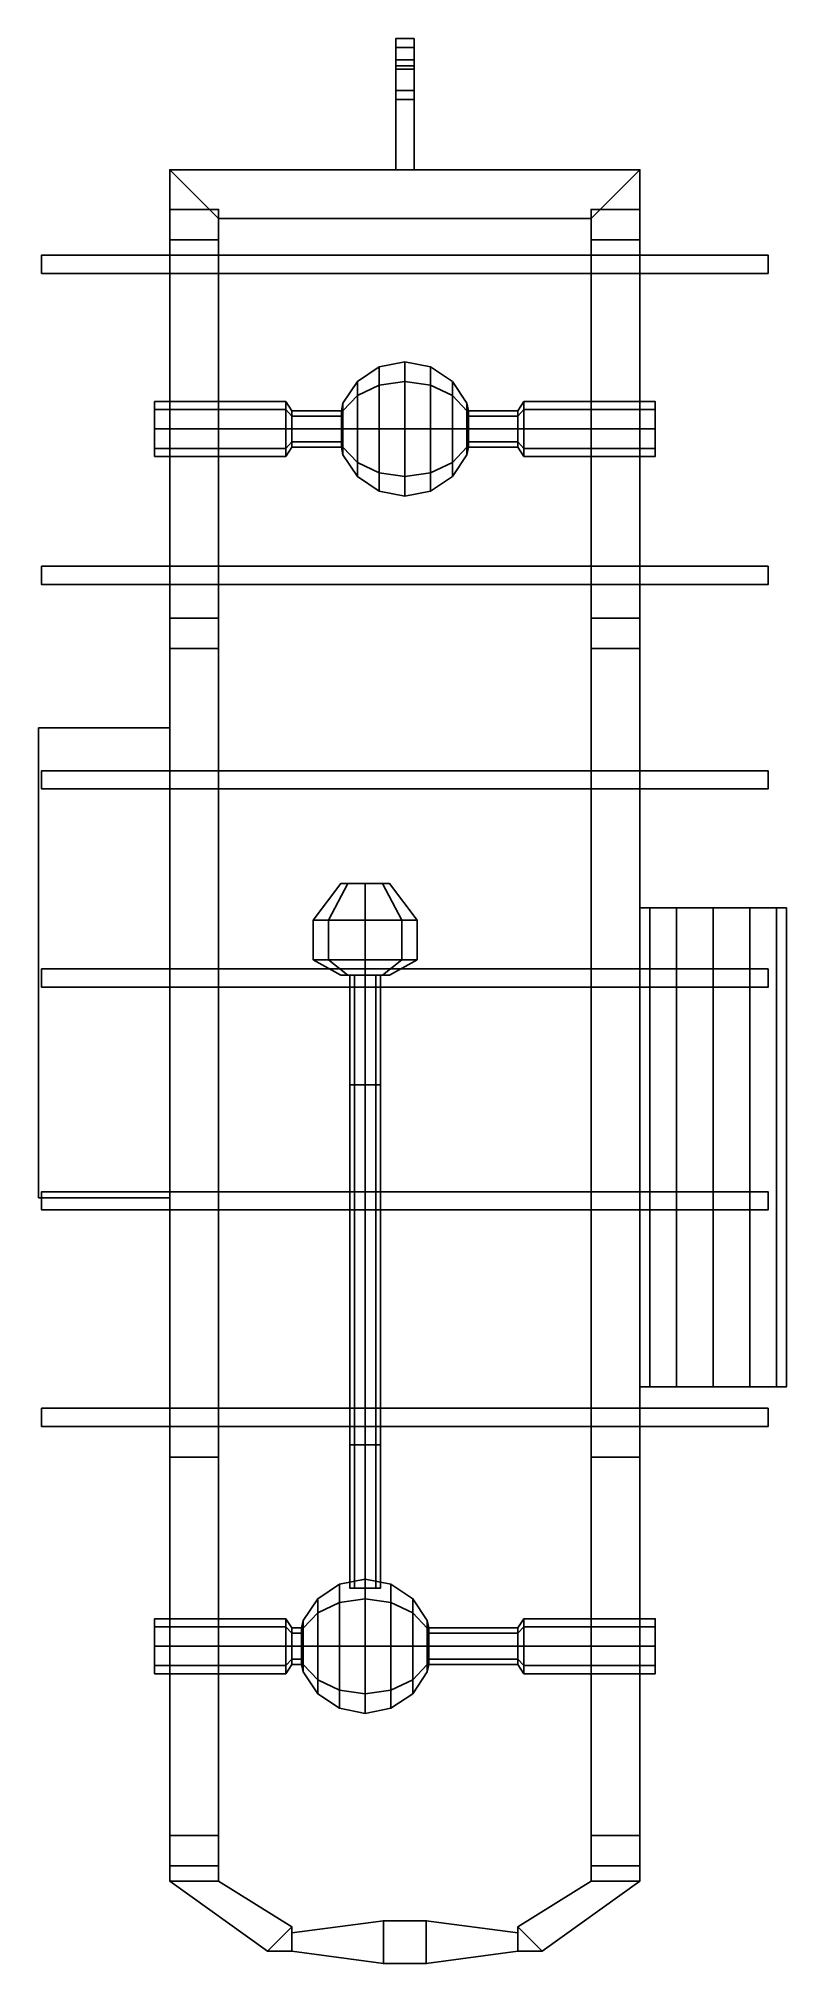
# Model space of a CAD drawing. Extents: x -1.2 to 1.25, y -3.04 to 3.27.
import ezdxf

# ---------------------------------------------------------------- set-up
doc = ezdxf.new("R2010")
doc.units = 0
doc.layers.add('FRAME', color=5, linetype='CONTINUOUS')

msp = doc.modelspace()

# ---------------------------------------------------------------- linework, layer by layer
at = {"layer": 'FRAME'}
for points in [[(-0.03, 3.24, 1.13), (-0.03, 3.27, 0.98), (-0.03, 3.24, 0.95), (-0.03, 3.2, 1.04)], [(-0.03, 3.24, 0.95), (-0.03, 3.27, 0.98), (0.03, 3.27, 0.98), (0.03, 3.24, 0.95)], [(0.03, 3.24, 1.13), (0.03, 3.27, 0.98), (-0.03, 3.27, 0.98), (-0.03, 3.24, 1.13)], [(-0.03, 3.2, 1.04), (-0.03, 3.24, 0.95), (-0.03, 3.1, 0.95), (-0.03, 3.1, 1.04)], [(-0.03, 3.1, 0.95), (-0.03, 3.24, 0.95), (0.03, 3.24, 0.95), (0.03, 3.1, 0.95)], [(0.03, 3.2, 1.04), (0.03, 3.24, 1.13), (-0.03, 3.24, 1.13), (-0.03, 3.2, 1.04)], [(0.03, 3.24, 0.95), (0.03, 3.27, 0.98), (0.03, 3.24, 1.13), (0.03, 3.2, 1.04)], [(0.03, 3.1, 0.95), (0.03, 3.24, 0.95), (0.03, 3.2, 1.04), (0.03, 3.1, 1.04)], [(0.03, 3.1, 1.04), (0.03, 3.2, 1.04), (-0.03, 3.2, 1.04), (-0.03, 3.1, 1.04)], [(-0.03, 3.17, 1.16), (-0.03, 3.18, 1.1), (-0.03, 3.1, 1.1), (-0.03, 3.1, 1.16)], [(0.03, 3.17, 1.16), (0.03, 3.18, 1.1), (-0.03, 3.18, 1.1), (-0.03, 3.17, 1.16)], [(-0.03, 3.1, 1.1), (-0.03, 3.18, 1.1), (0.03, 3.18, 1.1), (0.03, 3.1, 1.1)], [(0.03, 3.1, 1.16), (0.03, 3.17, 1.16), (-0.03, 3.17, 1.16), (-0.03, 3.1, 1.16)], [(0.03, 3.1, 1.1), (0.03, 3.18, 1.1), (0.03, 3.17, 1.16), (0.03, 3.1, 1.16)], [(-0.03, 3.1, 1.16), (-0.03, 3.1, 0.95), (-0.03, 3.07, 0.99), (-0.03, 3.07, 1.14)], [(0.03, 3.07, 1.14), (0.03, 3.1, 1.16), (-0.03, 3.1, 1.16), (-0.03, 3.07, 1.14)], [(0.03, 3.1, 1.1), (0.03, 3.1, 1.04), (-0.03, 3.1, 1.04), (-0.03, 3.1, 1.1)], [(-0.03, 3.07, 0.99), (-0.03, 3.1, 0.95), (0.03, 3.1, 0.95), (0.03, 3.07, 0.99)], [(0.03, 3.07, 0.99), (0.03, 3.1, 0.95), (0.03, 3.1, 1.16), (0.03, 3.07, 1.14)], [(-0.03, 3.07, 1.14), (-0.03, 3.07, 0.99), (-0.03, 2.84, 0.99), (-0.03, 2.84, 1.14)], [(-0.03, 2.84, 0.99), (-0.03, 3.07, 0.99), (0.03, 3.07, 0.99), (0.03, 2.84, 0.99)], [(0.03, 2.84, 1.14), (0.03, 3.07, 1.14), (-0.03, 3.07, 1.14), (-0.03, 2.84, 1.14)], [(0.03, 2.84, 0.99), (0.03, 3.07, 0.99), (0.03, 3.07, 1.14), (0.03, 2.84, 1.14)], [(-0.77, 2.84, 1.2), (-0.77, 2.84, 0.99), (-0.77, -2.77, 0.99), (-0.77, -2.77, 1.2)], [(-0.77, -2.77, 0.99), (-0.77, 2.84, 0.99), (-0.61, 2.68, 0.99), (-0.61, -2.77, 0.99)], [(0.77, 2.84, 1.2), (-0.77, 2.84, 1.2), (-0.61, 2.68, 1.2), (0.61, 2.68, 1.2)], [(0.61, 2.68, 0.99), (-0.61, 2.68, 0.99), (-0.77, 2.84, 0.99), (0.77, 2.84, 0.99)], [(0.77, 2.84, 0.99), (-0.77, 2.84, 0.99), (-0.77, 2.84, 1.2), (0.77, 2.84, 1.2)], [(-0.61, 2.56, 1.2), (-0.61, 2.68, 1.2), (-0.77, 2.84, 1.2), (-0.77, 2.56, 1.2)], [(0.61, -2.77, 0.99), (0.61, 2.68, 0.99), (0.77, 2.84, 0.99), (0.77, -2.77, 0.99)], [(0.77, 2.56, 1.2), (0.77, 2.84, 1.2), (0.61, 2.68, 1.2), (0.61, 2.56, 1.2)], [(0.77, -2.77, 0.99), (0.77, 2.84, 0.99), (0.77, 2.84, 1.2), (0.77, -2.77, 1.2)], [(-0.77, 2.71, 0.86), (-0.77, 1.99, 0.71), (-0.77, 1.99, 0.82), (-0.77, 2.61, 0.89)], [(-0.77, 2.71, 0.99), (-0.77, 2.71, 0.86), (-0.77, 2.61, 0.89), (-0.77, 2.61, 0.99)], [(-0.61, 2.71, 0.99), (-0.61, 2.71, 0.86), (-0.77, 2.71, 0.86), (-0.77, 2.71, 0.99)], [(-0.61, 2.71, 0.86), (-0.61, 1.99, 0.71), (-0.77, 1.99, 0.71), (-0.77, 2.71, 0.86)], [(-0.61, 1.99, 0.82), (-0.61, 1.99, 0.71), (-0.61, 2.71, 0.86), (-0.61, 2.61, 0.89)], [(-0.61, 2.61, 0.89), (-0.61, 2.71, 0.86), (-0.61, 2.71, 0.99), (-0.61, 2.61, 0.99)], [(-0.61, -2.77, 0.99), (-0.61, 2.68, 0.99), (-0.61, 2.68, 1.2), (-0.61, -2.77, 1.2)], [(-0.61, 2.68, 1.2), (-0.61, 2.68, 0.99), (0.61, 2.68, 0.99), (0.61, 2.68, 1.2)], [(0.77, 2.71, 0.99), (0.77, 2.71, 0.86), (0.61, 2.71, 0.86), (0.61, 2.71, 0.99)], [(0.61, 2.71, 0.99), (0.61, 2.71, 0.86), (0.61, 2.61, 0.89), (0.61, 2.61, 0.99)], [(0.61, 2.71, 0.86), (0.61, 1.99, 0.71), (0.61, 1.99, 0.82), (0.61, 2.61, 0.89)], [(0.77, 2.71, 0.86), (0.77, 1.99, 0.71), (0.61, 1.99, 0.71), (0.61, 2.71, 0.86)], [(0.61, 2.68, 1.2), (0.61, 2.68, 0.99), (0.61, -2.77, 0.99), (0.61, -2.77, 1.2)], [(0.77, 2.61, 0.89), (0.77, 2.71, 0.86), (0.77, 2.71, 0.99), (0.77, 2.61, 0.99)], [(0.77, 1.99, 0.82), (0.77, 1.99, 0.71), (0.77, 2.71, 0.86), (0.77, 2.61, 0.89)], [(-0.77, 2.61, 0.89), (-0.77, 1.99, 0.82), (-0.61, 1.99, 0.82), (-0.61, 2.61, 0.89)], [(-0.77, 2.61, 0.99), (-0.77, 2.61, 0.89), (-0.61, 2.61, 0.89), (-0.61, 2.61, 0.99)], [(0.61, 2.61, 0.89), (0.61, 1.99, 0.82), (0.77, 1.99, 0.82), (0.77, 2.61, 0.89)], [(0.61, 2.61, 0.99), (0.61, 2.61, 0.89), (0.77, 2.61, 0.89), (0.77, 2.61, 0.99)], [(-1.19, 2.56, 1.56), (-0.77, 2.56, 1.37), (-0.77, 2.5, 1.37), (-1.19, 2.5, 1.56)], [(1.19, 2.56, 1.56), (0.77, 2.56, 1.37), (-0.77, 2.56, 1.37), (-1.19, 2.56, 1.56)], [(-0.77, 2.56, 1.37), (-0.77, 2.56, 1.2), (-0.77, -1.28, 1.2), (-0.77, -1.28, 1.37)], [(-0.61, 2.56, 1.37), (-0.61, 2.56, 1.2), (-0.77, 2.56, 1.2), (-0.77, 2.56, 1.37)], [(-0.61, -1.28, 1.37), (-0.61, 2.56, 1.37), (-0.77, 2.56, 1.37), (-0.77, -1.28, 1.37)], [(-0.61, -1.28, 1.2), (-0.61, 2.56, 1.2), (-0.61, 2.56, 1.37), (-0.61, -1.28, 1.37)], [(0.77, 2.56, 1.37), (0.77, 2.56, 1.2), (0.61, 2.56, 1.2), (0.61, 2.56, 1.37)], [(0.61, 2.56, 1.37), (0.61, 2.56, 1.2), (0.61, -1.28, 1.2), (0.61, -1.28, 1.37)], [(0.77, -1.28, 1.37), (0.77, 2.56, 1.37), (0.61, 2.56, 1.37), (0.61, -1.28, 1.37)], [(0.77, 2.5, 1.37), (0.77, 2.56, 1.37), (1.19, 2.56, 1.56), (1.19, 2.5, 1.56)], [(0.77, -1.28, 1.2), (0.77, 2.56, 1.2), (0.77, 2.56, 1.37), (0.77, -1.28, 1.37)], [(-1.19, 2.5, 1.56), (-0.77, 2.5, 1.37), (0.77, 2.5, 1.37), (1.19, 2.5, 1.56)], [(0, 2.1456, 0.5044), (-0.0842, 2.1337, 0.5163), (-0.0842, 2.1933, 0.66), (0, 2.21, 0.66)], [(0, 2.21, 0.66), (-0.0842, 2.1933, 0.66), (-0.0842, 2.1337, 0.8037), (0, 2.1456, 0.8156)], [(0.0842, 2.1337, 0.5163), (0, 2.1456, 0.5044), (0, 2.21, 0.66), (0.0842, 2.1933, 0.66)], [(0.0842, 2.1933, 0.66), (0, 2.21, 0.66), (0, 2.1456, 0.8156), (0.0842, 2.1337, 0.8037)], [(-0.1556, 2.1, 0.55), (-0.2033, 2.0495, 0.6005), (-0.2033, 2.0742, 0.66), (-0.1556, 2.1456, 0.66)], [(-0.1556, 2.1456, 0.66), (-0.2033, 2.0742, 0.66), (-0.2033, 2.0495, 0.7195), (-0.1556, 2.1, 0.77)], [(-0.0842, 2.1337, 0.5163), (-0.1556, 2.1, 0.55), (-0.1556, 2.1456, 0.66), (-0.0842, 2.1933, 0.66)], [(-0.0842, 2.1933, 0.66), (-0.1556, 2.1456, 0.66), (-0.1556, 2.1, 0.77), (-0.0842, 2.1337, 0.8037)], [(0, 2.1456, 0.8156), (-0.0842, 2.1337, 0.8037), (-0.0842, 1.99, 0.8633), (0, 1.99, 0.88)], [(0, 1.99, 0.44), (-0.0842, 1.99, 0.4567), (-0.0842, 2.1337, 0.5163), (0, 2.1456, 0.5044)], [(0.0842, 2.1337, 0.8037), (0, 2.1456, 0.8156), (0, 1.99, 0.88), (0.0842, 1.99, 0.8633)], [(0.0842, 1.99, 0.4567), (0, 1.99, 0.44), (0, 2.1456, 0.5044), (0.0842, 2.1337, 0.5163)], [(0.1556, 2.1, 0.55), (0.0842, 2.1337, 0.5163), (0.0842, 2.1933, 0.66), (0.1556, 2.1456, 0.66)], [(0.1556, 2.1456, 0.66), (0.0842, 2.1933, 0.66), (0.0842, 2.1337, 0.8037), (0.1556, 2.1, 0.77)], [(0.2033, 2.0495, 0.6005), (0.1556, 2.1, 0.55), (0.1556, 2.1456, 0.66), (0.2033, 2.0742, 0.66)], [(0.2033, 2.0742, 0.66), (0.1556, 2.1456, 0.66), (0.1556, 2.1, 0.77), (0.2033, 2.0495, 0.7195)], [(-0.1556, 1.99, 0.5044), (-0.2033, 1.99, 0.5758), (-0.2033, 2.0495, 0.6005), (-0.1556, 2.1, 0.55)], [(-0.1556, 2.1, 0.77), (-0.2033, 2.0495, 0.7195), (-0.2033, 1.99, 0.7442), (-0.1556, 1.99, 0.8156)], [(-0.0842, 1.99, 0.4567), (-0.1556, 1.99, 0.5044), (-0.1556, 2.1, 0.55), (-0.0842, 2.1337, 0.5163)], [(-0.0842, 2.1337, 0.8037), (-0.1556, 2.1, 0.77), (-0.1556, 1.99, 0.8156), (-0.0842, 1.99, 0.8633)], [(0.1556, 1.99, 0.5044), (0.0842, 1.99, 0.4567), (0.0842, 2.1337, 0.5163), (0.1556, 2.1, 0.55)], [(0.1556, 2.1, 0.77), (0.0842, 2.1337, 0.8037), (0.0842, 1.99, 0.8633), (0.1556, 1.99, 0.8156)], [(0.2033, 1.99, 0.5758), (0.1556, 1.99, 0.5044), (0.1556, 2.1, 0.55), (0.2033, 2.0495, 0.6005)], [(0.2033, 2.0495, 0.7195), (0.1556, 2.1, 0.77), (0.1556, 1.99, 0.8156), (0.2033, 1.99, 0.7442)], [(-0.39, 2.08, 0.66), (-0.39, 2.0536, 0.5964), (-0.82, 2.0536, 0.5964), (-0.82, 2.08, 0.66)], [(-0.39, 2.0536, 0.7236), (-0.39, 2.08, 0.66), (-0.82, 2.08, 0.66), (-0.82, 2.0536, 0.7236)], [(-0.39, 2.0536, 0.5964), (-0.39, 1.99, 0.57), (-0.82, 1.99, 0.57), (-0.82, 2.0536, 0.5964)], [(-0.39, 1.99, 0.75), (-0.39, 2.0536, 0.7236), (-0.82, 2.0536, 0.7236), (-0.82, 1.99, 0.75)], [(-0.39, 2.0536, 0.5964), (-0.39, 2.08, 0.66), (-0.37, 2.05, 0.66), (-0.37, 2.0324, 0.6176)], [(-0.39, 2.08, 0.66), (-0.39, 2.0536, 0.7236), (-0.37, 2.0324, 0.7024), (-0.37, 2.05, 0.66)], [(-0.39, 1.99, 0.57), (-0.39, 2.0536, 0.5964), (-0.37, 2.0324, 0.6176), (-0.37, 1.99, 0.6)], [(-0.39, 2.0536, 0.7236), (-0.39, 1.99, 0.75), (-0.37, 1.99, 0.72), (-0.37, 2.0324, 0.7024)], [(-0.2081, 2.05, 0.66), (-0.2081, 2.0324, 0.6176), (-0.37, 2.0324, 0.6176), (-0.37, 2.05, 0.66)], [(-0.2081, 2.0324, 0.7024), (-0.2081, 2.05, 0.66), (-0.37, 2.05, 0.66), (-0.37, 2.0324, 0.7024)], [(-0.2081, 2.0324, 0.6176), (-0.2081, 1.99, 0.6), (-0.37, 1.99, 0.6), (-0.37, 2.0324, 0.6176)], [(-0.2081, 1.99, 0.72), (-0.2081, 2.0324, 0.7024), (-0.37, 2.0324, 0.7024), (-0.37, 1.99, 0.72)], [(-0.2081, 2.05, 0.66), (-0.2033, 2.0742, 0.66), (-0.2033, 2.0495, 0.6005), (-0.2081, 2.0324, 0.6176)], [(-0.2081, 2.0324, 0.7024), (-0.2033, 2.0495, 0.7195), (-0.2033, 2.0742, 0.66), (-0.2081, 2.05, 0.66)], [(-0.2081, 2.0324, 0.6176), (-0.2033, 2.0495, 0.6005), (-0.2033, 1.99, 0.5758), (-0.2081, 1.99, 0.6)], [(-0.2081, 1.99, 0.72), (-0.2033, 1.99, 0.7442), (-0.2033, 2.0495, 0.7195), (-0.2081, 2.0324, 0.7024)], [(0.2081, 2.0324, 0.6176), (0.2033, 2.0495, 0.6005), (0.2033, 2.0742, 0.66), (0.2081, 2.05, 0.66)], [(0.2081, 2.05, 0.66), (0.2033, 2.0742, 0.66), (0.2033, 2.0495, 0.7195), (0.2081, 2.0324, 0.7024)], [(0.2081, 1.99, 0.6), (0.2033, 1.99, 0.5758), (0.2033, 2.0495, 0.6005), (0.2081, 2.0324, 0.6176)], [(0.2081, 2.0324, 0.7024), (0.2033, 2.0495, 0.7195), (0.2033, 1.99, 0.7442), (0.2081, 1.99, 0.72)], [(0.2081, 2.0324, 0.6176), (0.2081, 2.05, 0.66), (0.37, 2.05, 0.66), (0.37, 2.0324, 0.6176)], [(0.2081, 2.05, 0.66), (0.2081, 2.0324, 0.7024), (0.37, 2.0324, 0.7024), (0.37, 2.05, 0.66)], [(0.2081, 1.99, 0.6), (0.2081, 2.0324, 0.6176), (0.37, 2.0324, 0.6176), (0.37, 1.99, 0.6)], [(0.2081, 2.0324, 0.7024), (0.2081, 1.99, 0.72), (0.37, 1.99, 0.72), (0.37, 2.0324, 0.7024)], [(0.39, 2.08, 0.66), (0.39, 2.0536, 0.5964), (0.37, 2.0324, 0.6176), (0.37, 2.05, 0.66)], [(0.39, 2.0536, 0.7236), (0.39, 2.08, 0.66), (0.37, 2.05, 0.66), (0.37, 2.0324, 0.7024)], [(0.39, 2.0536, 0.5964), (0.39, 1.99, 0.57), (0.37, 1.99, 0.6), (0.37, 2.0324, 0.6176)], [(0.39, 1.99, 0.75), (0.39, 2.0536, 0.7236), (0.37, 2.0324, 0.7024), (0.37, 1.99, 0.72)], [(0.39, 2.0536, 0.5964), (0.39, 2.08, 0.66), (0.82, 2.08, 0.66), (0.82, 2.0536, 0.5964)], [(0.39, 2.08, 0.66), (0.39, 2.0536, 0.7236), (0.82, 2.0536, 0.7236), (0.82, 2.08, 0.66)], [(0.39, 1.99, 0.57), (0.39, 2.0536, 0.5964), (0.82, 2.0536, 0.5964), (0.82, 1.99, 0.57)], [(0.39, 2.0536, 0.7236), (0.39, 1.99, 0.75), (0.82, 1.99, 0.75), (0.82, 2.0536, 0.7236)], [(-0.39, 1.99, 0.57), (-0.39, 1.9264, 0.5964), (-0.82, 1.9264, 0.5964), (-0.82, 1.99, 0.57)], [(-0.39, 1.9264, 0.7236), (-0.39, 1.99, 0.75), (-0.82, 1.99, 0.75), (-0.82, 1.9264, 0.7236)], [(-0.77, 1.99, 0.82), (-0.77, 1.99, 0.71), (-0.77, 1.27, 0.86), (-0.77, 1.37, 0.89)], [(-0.77, 1.27, 0.86), (-0.77, 1.99, 0.71), (-0.61, 1.99, 0.71), (-0.61, 1.27, 0.86)], [(-0.61, 1.37, 0.89), (-0.61, 1.99, 0.82), (-0.77, 1.99, 0.82), (-0.77, 1.37, 0.89)], [(-0.61, 1.27, 0.86), (-0.61, 1.99, 0.71), (-0.61, 1.99, 0.82), (-0.61, 1.37, 0.89)], [(-0.39, 1.9264, 0.5964), (-0.39, 1.99, 0.57), (-0.37, 1.99, 0.6), (-0.37, 1.9476, 0.6176)], [(-0.39, 1.99, 0.75), (-0.39, 1.9264, 0.7236), (-0.37, 1.9476, 0.7024), (-0.37, 1.99, 0.72)], [(-0.2081, 1.99, 0.6), (-0.2081, 1.9476, 0.6176), (-0.37, 1.9476, 0.6176), (-0.37, 1.99, 0.6)], [(-0.2081, 1.9476, 0.7024), (-0.2081, 1.99, 0.72), (-0.37, 1.99, 0.72), (-0.37, 1.9476, 0.7024)], [(-0.2081, 1.99, 0.6), (-0.2033, 1.99, 0.5758), (-0.2033, 1.9305, 0.6005), (-0.2081, 1.9476, 0.6176)], [(-0.2081, 1.9476, 0.7024), (-0.2033, 1.9305, 0.7195), (-0.2033, 1.99, 0.7442), (-0.2081, 1.99, 0.72)], [(-0.1556, 1.88, 0.55), (-0.2033, 1.9305, 0.6005), (-0.2033, 1.99, 0.5758), (-0.1556, 1.99, 0.5044)], [(-0.1556, 1.99, 0.8156), (-0.2033, 1.99, 0.7442), (-0.2033, 1.9305, 0.7195), (-0.1556, 1.88, 0.77)], [(-0.0842, 1.8463, 0.5163), (-0.1556, 1.88, 0.55), (-0.1556, 1.99, 0.5044), (-0.0842, 1.99, 0.4567)], [(-0.0842, 1.99, 0.8633), (-0.1556, 1.99, 0.8156), (-0.1556, 1.88, 0.77), (-0.0842, 1.8463, 0.8037)], [(0, 1.99, 0.88), (-0.0842, 1.99, 0.8633), (-0.0842, 1.8463, 0.8037), (0, 1.8344, 0.8156)], [(0, 1.8344, 0.5044), (-0.0842, 1.8463, 0.5163), (-0.0842, 1.99, 0.4567), (0, 1.99, 0.44)], [(0.0842, 1.99, 0.8633), (0, 1.99, 0.88), (0, 1.8344, 0.8156), (0.0842, 1.8463, 0.8037)], [(0.0842, 1.8463, 0.5163), (0, 1.8344, 0.5044), (0, 1.99, 0.44), (0.0842, 1.99, 0.4567)], [(0.1556, 1.88, 0.55), (0.0842, 1.8463, 0.5163), (0.0842, 1.99, 0.4567), (0.1556, 1.99, 0.5044)], [(0.1556, 1.99, 0.8156), (0.0842, 1.99, 0.8633), (0.0842, 1.8463, 0.8037), (0.1556, 1.88, 0.77)], [(0.2033, 1.9305, 0.6005), (0.1556, 1.88, 0.55), (0.1556, 1.99, 0.5044), (0.2033, 1.99, 0.5758)], [(0.2033, 1.99, 0.7442), (0.1556, 1.99, 0.8156), (0.1556, 1.88, 0.77), (0.2033, 1.9305, 0.7195)], [(0.2081, 1.9476, 0.6176), (0.2033, 1.9305, 0.6005), (0.2033, 1.99, 0.5758), (0.2081, 1.99, 0.6)], [(0.2081, 1.99, 0.72), (0.2033, 1.99, 0.7442), (0.2033, 1.9305, 0.7195), (0.2081, 1.9476, 0.7024)], [(0.2081, 1.9476, 0.6176), (0.2081, 1.99, 0.6), (0.37, 1.99, 0.6), (0.37, 1.9476, 0.6176)], [(0.2081, 1.99, 0.72), (0.2081, 1.9476, 0.7024), (0.37, 1.9476, 0.7024), (0.37, 1.99, 0.72)], [(0.39, 1.99, 0.57), (0.39, 1.9264, 0.5964), (0.37, 1.9476, 0.6176), (0.37, 1.99, 0.6)], [(0.39, 1.9264, 0.7236), (0.39, 1.99, 0.75), (0.37, 1.99, 0.72), (0.37, 1.9476, 0.7024)], [(0.39, 1.9264, 0.5964), (0.39, 1.99, 0.57), (0.82, 1.99, 0.57), (0.82, 1.9264, 0.5964)], [(0.39, 1.99, 0.75), (0.39, 1.9264, 0.7236), (0.82, 1.9264, 0.7236), (0.82, 1.99, 0.75)], [(0.77, 1.37, 0.89), (0.77, 1.99, 0.82), (0.61, 1.99, 0.82), (0.61, 1.37, 0.89)], [(0.61, 1.27, 0.86), (0.61, 1.99, 0.71), (0.77, 1.99, 0.71), (0.77, 1.27, 0.86)], [(0.61, 1.99, 0.82), (0.61, 1.99, 0.71), (0.61, 1.27, 0.86), (0.61, 1.37, 0.89)], [(0.77, 1.27, 0.86), (0.77, 1.99, 0.71), (0.77, 1.99, 0.82), (0.77, 1.37, 0.89)], [(-0.39, 1.9264, 0.5964), (-0.39, 1.9, 0.66), (-0.82, 1.9, 0.66), (-0.82, 1.9264, 0.5964)], [(-0.39, 1.9, 0.66), (-0.39, 1.9264, 0.7236), (-0.82, 1.9264, 0.7236), (-0.82, 1.9, 0.66)], [(-0.39, 1.9, 0.66), (-0.39, 1.9264, 0.5964), (-0.37, 1.9476, 0.6176), (-0.37, 1.93, 0.66)], [(-0.39, 1.9264, 0.7236), (-0.39, 1.9, 0.66), (-0.37, 1.93, 0.66), (-0.37, 1.9476, 0.7024)], [(-0.2081, 1.9476, 0.6176), (-0.2081, 1.93, 0.66), (-0.37, 1.93, 0.66), (-0.37, 1.9476, 0.6176)], [(-0.2081, 1.93, 0.66), (-0.2081, 1.9476, 0.7024), (-0.37, 1.9476, 0.7024), (-0.37, 1.93, 0.66)], [(-0.2081, 1.9476, 0.6176), (-0.2033, 1.9305, 0.6005), (-0.2033, 1.9058, 0.66), (-0.2081, 1.93, 0.66)], [(-0.2081, 1.93, 0.66), (-0.2033, 1.9058, 0.66), (-0.2033, 1.9305, 0.7195), (-0.2081, 1.9476, 0.7024)], [(-0.1556, 1.8344, 0.66), (-0.2033, 1.9058, 0.66), (-0.2033, 1.9305, 0.6005), (-0.1556, 1.88, 0.55)], [(-0.1556, 1.88, 0.77), (-0.2033, 1.9305, 0.7195), (-0.2033, 1.9058, 0.66), (-0.1556, 1.8344, 0.66)], [(0.2033, 1.9058, 0.66), (0.1556, 1.8344, 0.66), (0.1556, 1.88, 0.55), (0.2033, 1.9305, 0.6005)], [(0.2033, 1.9305, 0.7195), (0.1556, 1.88, 0.77), (0.1556, 1.8344, 0.66), (0.2033, 1.9058, 0.66)], [(0.2081, 1.93, 0.66), (0.2033, 1.9058, 0.66), (0.2033, 1.9305, 0.6005), (0.2081, 1.9476, 0.6176)], [(0.2081, 1.9476, 0.7024), (0.2033, 1.9305, 0.7195), (0.2033, 1.9058, 0.66), (0.2081, 1.93, 0.66)], [(0.2081, 1.93, 0.66), (0.2081, 1.9476, 0.6176), (0.37, 1.9476, 0.6176), (0.37, 1.93, 0.66)], [(0.2081, 1.9476, 0.7024), (0.2081, 1.93, 0.66), (0.37, 1.93, 0.66), (0.37, 1.9476, 0.7024)], [(0.39, 1.9264, 0.5964), (0.39, 1.9, 0.66), (0.37, 1.93, 0.66), (0.37, 1.9476, 0.6176)], [(0.39, 1.9, 0.66), (0.39, 1.9264, 0.7236), (0.37, 1.9476, 0.7024), (0.37, 1.93, 0.66)], [(0.39, 1.9, 0.66), (0.39, 1.9264, 0.5964), (0.82, 1.9264, 0.5964), (0.82, 1.9, 0.66)], [(0.39, 1.9264, 0.7236), (0.39, 1.9, 0.66), (0.82, 1.9, 0.66), (0.82, 1.9264, 0.7236)], [(-0.0842, 1.7867, 0.66), (-0.1556, 1.8344, 0.66), (-0.1556, 1.88, 0.55), (-0.0842, 1.8463, 0.5163)], [(-0.0842, 1.8463, 0.8037), (-0.1556, 1.88, 0.77), (-0.1556, 1.8344, 0.66), (-0.0842, 1.7867, 0.66)], [(0, 1.77, 0.66), (-0.0842, 1.7867, 0.66), (-0.0842, 1.8463, 0.5163), (0, 1.8344, 0.5044)], [(0, 1.8344, 0.8156), (-0.0842, 1.8463, 0.8037), (-0.0842, 1.7867, 0.66), (0, 1.77, 0.66)], [(0.0842, 1.7867, 0.66), (0, 1.77, 0.66), (0, 1.8344, 0.5044), (0.0842, 1.8463, 0.5163)], [(0.0842, 1.8463, 0.8037), (0, 1.8344, 0.8156), (0, 1.77, 0.66), (0.0842, 1.7867, 0.66)], [(0.1556, 1.8344, 0.66), (0.0842, 1.7867, 0.66), (0.0842, 1.8463, 0.5163), (0.1556, 1.88, 0.55)], [(0.1556, 1.88, 0.77), (0.0842, 1.8463, 0.8037), (0.0842, 1.7867, 0.66), (0.1556, 1.8344, 0.66)], [(1.19, 1.54, 1.56), (0.77, 1.54, 1.37), (-0.77, 1.54, 1.37), (-1.19, 1.54, 1.56)], [(-1.19, 1.54, 1.56), (-0.77, 1.54, 1.37), (-0.77, 1.48, 1.37), (-1.19, 1.48, 1.56)], [(0.77, 1.48, 1.37), (0.77, 1.54, 1.37), (1.19, 1.54, 1.56), (1.19, 1.48, 1.56)], [(-1.19, 1.48, 1.56), (-0.77, 1.48, 1.37), (0.77, 1.48, 1.37), (1.19, 1.48, 1.56)], [(-0.77, 1.37, 0.89), (-0.77, 1.27, 0.86), (-0.77, 1.27, 0.99), (-0.77, 1.37, 0.99)], [(-0.61, 1.37, 0.99), (-0.61, 1.37, 0.89), (-0.77, 1.37, 0.89), (-0.77, 1.37, 0.99)], [(-0.61, 1.27, 0.99), (-0.61, 1.27, 0.86), (-0.61, 1.37, 0.89), (-0.61, 1.37, 0.99)], [(0.61, 1.37, 0.89), (0.61, 1.27, 0.86), (0.61, 1.27, 0.99), (0.61, 1.37, 0.99)], [(0.77, 1.37, 0.99), (0.77, 1.37, 0.89), (0.61, 1.37, 0.89), (0.61, 1.37, 0.99)], [(0.77, 1.27, 0.99), (0.77, 1.27, 0.86), (0.77, 1.37, 0.89), (0.77, 1.37, 0.99)], [(-0.77, 1.27, 0.99), (-0.77, 1.27, 0.86), (-0.61, 1.27, 0.86), (-0.61, 1.27, 0.99)], [(0.61, 1.27, 0.99), (0.61, 1.27, 0.86), (0.77, 1.27, 0.86), (0.77, 1.27, 0.99)], [(-1.2, 1.01, 1.31), (-1.2, 1.01, 1.06), (-1.2, -0.53, 1.06), (-1.2, -0.53, 1.31)], [(-0.77, 1.01, 1.31), (-0.77, 1.01, 1.06), (-1.2, 1.01, 1.06), (-1.2, 1.01, 1.31)], [(-1.2, -0.53, 1.06), (-1.2, 1.01, 1.06), (-0.77, 1.01, 1.06), (-0.77, -0.53, 1.06)], [(-0.77, -0.53, 1.31), (-0.77, 1.01, 1.31), (-1.2, 1.01, 1.31), (-1.2, -0.53, 1.31)], [(-0.77, -0.53, 1.2), (-0.77, 1.01, 1.2), (-0.77, 1.01, 1.31), (-0.77, -0.53, 1.31)], [(1.19, 0.87, 1.56), (0.77, 0.87, 1.37), (-0.77, 0.87, 1.37), (-1.19, 0.87, 1.56)], [(-1.19, 0.87, 1.56), (-0.77, 0.87, 1.37), (-0.77, 0.81, 1.37), (-1.19, 0.81, 1.56)], [(0.77, 0.81, 1.37), (0.77, 0.87, 1.37), (1.19, 0.87, 1.56), (1.19, 0.81, 1.56)], [(-1.19, 0.81, 1.56), (-0.77, 0.81, 1.37), (0.77, 0.81, 1.37), (1.19, 0.81, 1.56)], [(-0.3, 0.38, 0.77), (-0.2502, 0.38, 0.8902), (-0.1866, 0.5, 0.8266), (-0.21, 0.5, 0.77)], [(-0.2502, 0.38, 0.6498), (-0.3, 0.38, 0.77), (-0.21, 0.5, 0.77), (-0.1866, 0.5, 0.7134)], [(-0.2502, 0.38, 0.8902), (-0.13, 0.38, 0.94), (-0.13, 0.5, 0.85), (-0.1866, 0.5, 0.8266)], [(-0.13, 0.38, 0.6), (-0.2502, 0.38, 0.6498), (-0.1866, 0.5, 0.7134), (-0.13, 0.5, 0.69)], [(-0.1866, 0.5, 0.8266), (-0.05, 0.5, 0.77), (-0.0734, 0.5, 0.7134), (-0.21, 0.5, 0.77)], [(-0.21, 0.5, 0.77), (-0.0734, 0.5, 0.7134), (-0.13, 0.5, 0.69), (-0.1866, 0.5, 0.7134)], [(-0.13, 0.5, 0.85), (-0.0734, 0.5, 0.8266), (-0.05, 0.5, 0.77), (-0.1866, 0.5, 0.8266)], [(-0.13, 0.38, 0.94), (-0.0098, 0.38, 0.8902), (-0.0734, 0.5, 0.8266), (-0.13, 0.5, 0.85)], [(-0.0098, 0.38, 0.6498), (-0.13, 0.38, 0.6), (-0.13, 0.5, 0.69), (-0.0734, 0.5, 0.7134)], [(-0.0098, 0.38, 0.8902), (0.04, 0.38, 0.77), (-0.05, 0.5, 0.77), (-0.0734, 0.5, 0.8266)], [(0.04, 0.38, 0.77), (-0.0098, 0.38, 0.6498), (-0.0734, 0.5, 0.7134), (-0.05, 0.5, 0.77)], [(-0.3, 0.25, 0.77), (-0.2502, 0.25, 0.8902), (-0.2502, 0.38, 0.8902), (-0.3, 0.38, 0.77)], [(-0.2502, 0.25, 0.6498), (-0.3, 0.25, 0.77), (-0.3, 0.38, 0.77), (-0.2502, 0.38, 0.6498)], [(-0.2502, 0.25, 0.8902), (-0.13, 0.25, 0.94), (-0.13, 0.38, 0.94), (-0.2502, 0.38, 0.8902)], [(-0.13, 0.25, 0.6), (-0.2502, 0.25, 0.6498), (-0.2502, 0.38, 0.6498), (-0.13, 0.38, 0.6)], [(-0.13, 0.25, 0.94), (-0.0098, 0.25, 0.8902), (-0.0098, 0.38, 0.8902), (-0.13, 0.38, 0.94)], [(-0.0098, 0.25, 0.6498), (-0.13, 0.25, 0.6), (-0.13, 0.38, 0.6), (-0.0098, 0.38, 0.6498)], [(-0.0098, 0.25, 0.8902), (0.04, 0.25, 0.77), (0.04, 0.38, 0.77), (-0.0098, 0.38, 0.8902)], [(0.04, 0.25, 0.77), (-0.0098, 0.25, 0.6498), (-0.0098, 0.38, 0.6498), (0.04, 0.38, 0.77)], [(0.77, -1.15, 1), (0.8022, -1.15, 1.12), (0.8022, 0.42, 1.12), (0.77, 0.42, 1)], [(0.8022, -1.15, 0.88), (0.77, -1.15, 1), (0.77, 0.42, 1), (0.8022, 0.42, 0.88)], [(0.8022, 0.42, 1.12), (1.13, 0.42, 0.7922), (1.01, 0.42, 0.76), (0.77, 0.42, 1)], [(0.77, 0.42, 1), (1.01, 0.42, 0.76), (0.89, 0.42, 0.7922), (0.8022, 0.42, 0.88)], [(0.8022, -1.15, 1.12), (0.89, -1.15, 1.2078), (0.89, 0.42, 1.2078), (0.8022, 0.42, 1.12)], [(0.89, -1.15, 0.7922), (0.8022, -1.15, 0.88), (0.8022, 0.42, 0.88), (0.89, 0.42, 0.7922)], [(0.89, 0.42, 1.2078), (1.2178, 0.42, 0.88), (1.13, 0.42, 0.7922), (0.8022, 0.42, 1.12)], [(0.89, -1.15, 1.2078), (1.01, -1.15, 1.24), (1.01, 0.42, 1.24), (0.89, 0.42, 1.2078)], [(1.01, -1.15, 0.76), (0.89, -1.15, 0.7922), (0.89, 0.42, 0.7922), (1.01, 0.42, 0.76)], [(1.01, 0.42, 1.24), (1.25, 0.42, 1), (1.2178, 0.42, 0.88), (0.89, 0.42, 1.2078)], [(1.01, -1.15, 1.24), (1.13, -1.15, 1.2078), (1.13, 0.42, 1.2078), (1.01, 0.42, 1.24)], [(1.13, -1.15, 0.7922), (1.01, -1.15, 0.76), (1.01, 0.42, 0.76), (1.13, 0.42, 0.7922)], [(1.13, 0.42, 1.2078), (1.2178, 0.42, 1.12), (1.25, 0.42, 1), (1.01, 0.42, 1.24)], [(1.13, -1.15, 1.2078), (1.2178, -1.15, 1.12), (1.2178, 0.42, 1.12), (1.13, 0.42, 1.2078)], [(1.2178, -1.15, 0.88), (1.13, -1.15, 0.7922), (1.13, 0.42, 0.7922), (1.2178, 0.42, 0.88)], [(1.2178, -1.15, 1.12), (1.25, -1.15, 1), (1.25, 0.42, 1), (1.2178, 0.42, 1.12)], [(1.25, -1.15, 1), (1.2178, -1.15, 0.88), (1.2178, 0.42, 0.88), (1.25, 0.42, 1)], [(1.19, 0.22, 1.56), (0.77, 0.22, 1.37), (-0.77, 0.22, 1.37), (-1.19, 0.22, 1.56)], [(-1.19, 0.22, 1.56), (-0.77, 0.22, 1.37), (-0.77, 0.16, 1.37), (-1.19, 0.16, 1.56)], [(-0.3, 0.25, 0.77), (-0.2502, 0.25, 0.6498), (-0.1866, 0.2, 0.7134), (-0.21, 0.2, 0.77)], [(-0.2502, 0.25, 0.8902), (-0.3, 0.25, 0.77), (-0.21, 0.2, 0.77), (-0.1866, 0.2, 0.8266)], [(-0.2502, 0.25, 0.6498), (-0.13, 0.25, 0.6), (-0.13, 0.2, 0.69), (-0.1866, 0.2, 0.7134)], [(-0.13, 0.25, 0.94), (-0.2502, 0.25, 0.8902), (-0.1866, 0.2, 0.8266), (-0.13, 0.2, 0.85)], [(-0.21, 0.2, 0.77), (-0.1866, 0.2, 0.7134), (-0.1654, 0.2, 0.7346), (-0.18, 0.2, 0.77)], [(-0.1866, 0.2, 0.8266), (-0.21, 0.2, 0.77), (-0.18, 0.2, 0.77), (-0.1654, 0.2, 0.8054)], [(-0.1866, 0.2, 0.7134), (-0.13, 0.2, 0.69), (-0.13, 0.2, 0.72), (-0.1654, 0.2, 0.7346)], [(-0.13, 0.2, 0.85), (-0.1866, 0.2, 0.8266), (-0.1654, 0.2, 0.8054), (-0.13, 0.2, 0.82)], [(-0.18, -0.16, 0.77), (-0.1654, -0.16, 0.8054), (-0.1654, 0.2, 0.8054), (-0.18, 0.2, 0.77)], [(-0.1654, -0.16, 0.7346), (-0.18, -0.16, 0.77), (-0.18, 0.2, 0.77), (-0.1654, 0.2, 0.7346)], [(-0.1654, -0.16, 0.8054), (-0.13, -0.16, 0.82), (-0.13, 0.2, 0.82), (-0.1654, 0.2, 0.8054)], [(-0.13, -0.16, 0.72), (-0.1654, -0.16, 0.7346), (-0.1654, 0.2, 0.7346), (-0.13, 0.2, 0.72)], [(-0.13, 0.25, 0.6), (-0.0098, 0.25, 0.6498), (-0.0734, 0.2, 0.7134), (-0.13, 0.2, 0.69)], [(-0.0098, 0.25, 0.8902), (-0.13, 0.25, 0.94), (-0.13, 0.2, 0.85), (-0.0734, 0.2, 0.8266)], [(-0.13, -0.16, 0.82), (-0.0946, -0.16, 0.8054), (-0.0946, 0.2, 0.8054), (-0.13, 0.2, 0.82)], [(-0.0946, -0.16, 0.7346), (-0.13, -0.16, 0.72), (-0.13, 0.2, 0.72), (-0.0946, 0.2, 0.7346)], [(-0.0734, 0.2, 0.8266), (-0.13, 0.2, 0.85), (-0.13, 0.2, 0.82), (-0.0946, 0.2, 0.8054)], [(-0.13, 0.2, 0.69), (-0.0734, 0.2, 0.7134), (-0.0946, 0.2, 0.7346), (-0.13, 0.2, 0.72)], [(-0.0946, -0.16, 0.8054), (-0.08, -0.16, 0.77), (-0.08, 0.2, 0.77), (-0.0946, 0.2, 0.8054)], [(-0.08, -0.16, 0.77), (-0.0946, -0.16, 0.7346), (-0.0946, 0.2, 0.7346), (-0.08, 0.2, 0.77)], [(-0.05, 0.2, 0.77), (-0.0734, 0.2, 0.8266), (-0.0946, 0.2, 0.8054), (-0.08, 0.2, 0.77)], [(-0.0734, 0.2, 0.7134), (-0.05, 0.2, 0.77), (-0.08, 0.2, 0.77), (-0.0946, 0.2, 0.7346)], [(-0.0098, 0.25, 0.6498), (0.04, 0.25, 0.77), (-0.05, 0.2, 0.77), (-0.0734, 0.2, 0.7134)], [(0.04, 0.25, 0.77), (-0.0098, 0.25, 0.8902), (-0.0734, 0.2, 0.8266), (-0.05, 0.2, 0.77)], [(0.77, 0.16, 1.37), (0.77, 0.22, 1.37), (1.19, 0.22, 1.56), (1.19, 0.16, 1.56)], [(-1.19, 0.16, 1.56), (-0.77, 0.16, 1.37), (0.77, 0.16, 1.37), (1.19, 0.16, 1.56)], [(-0.18, -1.34, 0.66), (-0.1654, -1.34, 0.6954), (-0.1654, -0.16, 0.8054), (-0.18, -0.16, 0.77)], [(-0.1654, -1.34, 0.6246), (-0.18, -1.34, 0.66), (-0.18, -0.16, 0.77), (-0.1654, -0.16, 0.7346)], [(-0.1654, -1.34, 0.6954), (-0.13, -1.34, 0.71), (-0.13, -0.16, 0.82), (-0.1654, -0.16, 0.8054)], [(-0.13, -1.34, 0.61), (-0.1654, -1.34, 0.6246), (-0.1654, -0.16, 0.7346), (-0.13, -0.16, 0.72)], [(-0.13, -1.34, 0.71), (-0.0946, -1.34, 0.6954), (-0.0946, -0.16, 0.8054), (-0.13, -0.16, 0.82)], [(-0.0946, -1.34, 0.6246), (-0.13, -1.34, 0.61), (-0.13, -0.16, 0.72), (-0.0946, -0.16, 0.7346)], [(-0.0946, -1.34, 0.6954), (-0.08, -1.34, 0.66), (-0.08, -0.16, 0.77), (-0.0946, -0.16, 0.8054)], [(-0.08, -1.34, 0.66), (-0.0946, -1.34, 0.6246), (-0.0946, -0.16, 0.7346), (-0.08, -0.16, 0.77)], [(-1.2, -0.53, 1.31), (-1.2, -0.53, 1.06), (-0.77, -0.53, 1.06), (-0.77, -0.53, 1.31)], [(1.19, -0.51, 1.56), (0.77, -0.51, 1.37), (-0.77, -0.51, 1.37), (-1.19, -0.51, 1.56)], [(-1.19, -0.51, 1.56), (-0.77, -0.51, 1.37), (-0.77, -0.57, 1.37), (-1.19, -0.57, 1.56)], [(0.77, -0.57, 1.37), (0.77, -0.51, 1.37), (1.19, -0.51, 1.56), (1.19, -0.57, 1.56)], [(-1.19, -0.57, 1.56), (-0.77, -0.57, 1.37), (0.77, -0.57, 1.37), (1.19, -0.57, 1.56)], [(1.01, -1.15, 1.24), (0.77, -1.15, 1), (0.8022, -1.15, 0.88), (1.13, -1.15, 1.2078)], [(0.89, -1.15, 1.2078), (0.8022, -1.15, 1.12), (0.77, -1.15, 1), (1.01, -1.15, 1.24)], [(1.13, -1.15, 1.2078), (0.8022, -1.15, 0.88), (0.89, -1.15, 0.7922), (1.2178, -1.15, 1.12)], [(1.2178, -1.15, 1.12), (0.89, -1.15, 0.7922), (1.01, -1.15, 0.76), (1.25, -1.15, 1)], [(1.25, -1.15, 1), (1.01, -1.15, 0.76), (1.13, -1.15, 0.7922), (1.2178, -1.15, 0.88)], [(1.19, -1.22, 1.56), (0.77, -1.22, 1.37), (-0.77, -1.22, 1.37), (-1.19, -1.22, 1.56)], [(-1.19, -1.22, 1.56), (-0.77, -1.22, 1.37), (-0.77, -1.28, 1.37), (-1.19, -1.28, 1.56)], [(0.77, -1.28, 1.37), (0.77, -1.22, 1.37), (1.19, -1.22, 1.56), (1.19, -1.28, 1.56)], [(-1.19, -1.28, 1.56), (-0.77, -1.28, 1.37), (0.77, -1.28, 1.37), (1.19, -1.28, 1.56)], [(-0.61, -2.77, 1.2), (-0.61, -1.28, 1.2), (-0.77, -1.28, 1.2), (-0.77, -2.77, 1.2)], [(-0.77, -1.28, 0.99), (-0.77, -1.28, 0.86), (-0.77, -1.38, 0.89), (-0.77, -1.38, 0.99)], [(-0.61, -1.28, 0.99), (-0.61, -1.28, 0.86), (-0.77, -1.28, 0.86), (-0.77, -1.28, 0.99)], [(-0.77, -1.28, 0.86), (-0.77, -2, 0.71), (-0.77, -2, 0.82), (-0.77, -1.38, 0.89)], [(-0.61, -1.28, 0.86), (-0.61, -2, 0.71), (-0.77, -2, 0.71), (-0.77, -1.28, 0.86)], [(-0.77, -1.28, 1.37), (-0.77, -1.28, 1.2), (-0.61, -1.28, 1.2), (-0.61, -1.28, 1.37)], [(-0.61, -1.38, 0.89), (-0.61, -1.28, 0.86), (-0.61, -1.28, 0.99), (-0.61, -1.38, 0.99)], [(-0.61, -2, 0.82), (-0.61, -2, 0.71), (-0.61, -1.28, 0.86), (-0.61, -1.38, 0.89)], [(0.77, -2.77, 1.2), (0.77, -1.28, 1.2), (0.61, -1.28, 1.2), (0.61, -2.77, 1.2)], [(0.61, -1.28, 0.86), (0.61, -2, 0.71), (0.61, -2, 0.82), (0.61, -1.38, 0.89)], [(0.61, -1.28, 0.99), (0.61, -1.28, 0.86), (0.61, -1.38, 0.89), (0.61, -1.38, 0.99)], [(0.77, -1.28, 0.99), (0.77, -1.28, 0.86), (0.61, -1.28, 0.86), (0.61, -1.28, 0.99)], [(0.77, -1.28, 0.86), (0.77, -2, 0.71), (0.61, -2, 0.71), (0.61, -1.28, 0.86)], [(0.61, -1.28, 1.37), (0.61, -1.28, 1.2), (0.77, -1.28, 1.2), (0.77, -1.28, 1.37)], [(0.77, -2, 0.82), (0.77, -2, 0.71), (0.77, -1.28, 0.86), (0.77, -1.38, 0.89)], [(0.77, -1.38, 0.89), (0.77, -1.28, 0.86), (0.77, -1.28, 0.99), (0.77, -1.38, 0.99)], [(-0.77, -1.38, 0.99), (-0.77, -1.38, 0.89), (-0.61, -1.38, 0.89), (-0.61, -1.38, 0.99)], [(-0.77, -1.38, 0.89), (-0.77, -2, 0.82), (-0.61, -2, 0.82), (-0.61, -1.38, 0.89)], [(-0.18, -1.81, 0.66), (-0.1654, -1.81, 0.6954), (-0.1654, -1.34, 0.6954), (-0.18, -1.34, 0.66)], [(-0.1654, -1.81, 0.6246), (-0.18, -1.81, 0.66), (-0.18, -1.34, 0.66), (-0.1654, -1.34, 0.6246)], [(-0.1654, -1.81, 0.6954), (-0.13, -1.81, 0.71), (-0.13, -1.34, 0.71), (-0.1654, -1.34, 0.6954)], [(-0.13, -1.81, 0.61), (-0.1654, -1.81, 0.6246), (-0.1654, -1.34, 0.6246), (-0.13, -1.34, 0.61)], [(-0.13, -1.81, 0.71), (-0.0946, -1.81, 0.6954), (-0.0946, -1.34, 0.6954), (-0.13, -1.34, 0.71)], [(-0.0946, -1.81, 0.6246), (-0.13, -1.81, 0.61), (-0.13, -1.34, 0.61), (-0.0946, -1.34, 0.6246)], [(-0.0946, -1.81, 0.6954), (-0.08, -1.81, 0.66), (-0.08, -1.34, 0.66), (-0.0946, -1.34, 0.6954)], [(-0.08, -1.81, 0.66), (-0.0946, -1.81, 0.6246), (-0.0946, -1.34, 0.6246), (-0.08, -1.34, 0.66)], [(0.61, -1.38, 0.89), (0.61, -2, 0.82), (0.77, -2, 0.82), (0.77, -1.38, 0.89)], [(0.61, -1.38, 0.99), (0.61, -1.38, 0.89), (0.77, -1.38, 0.89), (0.77, -1.38, 0.99)], [(-0.2142, -1.8563, 0.5163), (-0.2856, -1.89, 0.55), (-0.2856, -1.8444, 0.66), (-0.2142, -1.7967, 0.66)], [(-0.2142, -1.7967, 0.66), (-0.2856, -1.8444, 0.66), (-0.2856, -1.89, 0.77), (-0.2142, -1.8563, 0.8037)], [(-0.13, -1.8444, 0.5044), (-0.2142, -1.8563, 0.5163), (-0.2142, -1.7967, 0.66), (-0.13, -1.78, 0.66)], [(-0.13, -1.78, 0.66), (-0.2142, -1.7967, 0.66), (-0.2142, -1.8563, 0.8037), (-0.13, -1.8444, 0.8156)], [(-0.0458, -1.8563, 0.5163), (-0.13, -1.8444, 0.5044), (-0.13, -1.78, 0.66), (-0.0458, -1.7967, 0.66)], [(-0.0458, -1.7967, 0.66), (-0.13, -1.78, 0.66), (-0.13, -1.8444, 0.8156), (-0.0458, -1.8563, 0.8037)], [(0.0256, -1.89, 0.55), (-0.0458, -1.8563, 0.5163), (-0.0458, -1.7967, 0.66), (0.0256, -1.8444, 0.66)], [(0.0256, -1.8444, 0.66), (-0.0458, -1.7967, 0.66), (-0.0458, -1.8563, 0.8037), (0.0256, -1.89, 0.77)], [(-0.2856, -1.89, 0.55), (-0.3333, -1.9405, 0.6005), (-0.3333, -1.9158, 0.66), (-0.2856, -1.8444, 0.66)], [(-0.2856, -1.8444, 0.66), (-0.3333, -1.9158, 0.66), (-0.3333, -1.9405, 0.7195), (-0.2856, -1.89, 0.77)], [(-0.2856, -2, 0.5044), (-0.3333, -2, 0.5758), (-0.3333, -1.9405, 0.6005), (-0.2856, -1.89, 0.55)], [(-0.2856, -1.89, 0.77), (-0.3333, -1.9405, 0.7195), (-0.3333, -2, 0.7442), (-0.2856, -2, 0.8156)], [(-0.2142, -2, 0.4567), (-0.2856, -2, 0.5044), (-0.2856, -1.89, 0.55), (-0.2142, -1.8563, 0.5163)], [(-0.2142, -1.8563, 0.8037), (-0.2856, -1.89, 0.77), (-0.2856, -2, 0.8156), (-0.2142, -2, 0.8633)], [(-0.13, -2, 0.44), (-0.2142, -2, 0.4567), (-0.2142, -1.8563, 0.5163), (-0.13, -1.8444, 0.5044)], [(-0.13, -1.8444, 0.8156), (-0.2142, -1.8563, 0.8037), (-0.2142, -2, 0.8633), (-0.13, -2, 0.88)], [(-0.0458, -2, 0.4567), (-0.13, -2, 0.44), (-0.13, -1.8444, 0.5044), (-0.0458, -1.8563, 0.5163)], [(-0.0458, -1.8563, 0.8037), (-0.13, -1.8444, 0.8156), (-0.13, -2, 0.88), (-0.0458, -2, 0.8633)], [(0.0256, -2, 0.5044), (-0.0458, -2, 0.4567), (-0.0458, -1.8563, 0.5163), (0.0256, -1.89, 0.55)], [(0.0256, -1.89, 0.77), (-0.0458, -1.8563, 0.8037), (-0.0458, -2, 0.8633), (0.0256, -2, 0.8156)], [(0.0733, -1.9405, 0.6005), (0.0256, -1.89, 0.55), (0.0256, -1.8444, 0.66), (0.0733, -1.9158, 0.66)], [(0.0733, -1.9158, 0.66), (0.0256, -1.8444, 0.66), (0.0256, -1.89, 0.77), (0.0733, -1.9405, 0.7195)], [(0.0733, -2, 0.5758), (0.0256, -2, 0.5044), (0.0256, -1.89, 0.55), (0.0733, -1.9405, 0.6005)], [(0.0733, -1.9405, 0.7195), (0.0256, -1.89, 0.77), (0.0256, -2, 0.8156), (0.0733, -2, 0.7442)], [(-0.39, -1.91, 0.66), (-0.39, -1.9364, 0.5964), (-0.82, -1.9364, 0.5964), (-0.82, -1.91, 0.66)], [(-0.39, -1.9364, 0.7236), (-0.39, -1.91, 0.66), (-0.82, -1.91, 0.66), (-0.82, -1.9364, 0.7236)], [(-0.39, -1.9364, 0.5964), (-0.39, -2, 0.57), (-0.82, -2, 0.57), (-0.82, -1.9364, 0.5964)], [(-0.39, -2, 0.75), (-0.39, -1.9364, 0.7236), (-0.82, -1.9364, 0.7236), (-0.82, -2, 0.75)], [(-0.39, -1.9364, 0.5964), (-0.39, -1.91, 0.66), (-0.37, -1.94, 0.66), (-0.37, -1.9576, 0.6176)], [(-0.39, -1.91, 0.66), (-0.39, -1.9364, 0.7236), (-0.37, -1.9576, 0.7024), (-0.37, -1.94, 0.66)], [(-0.39, -2, 0.57), (-0.39, -1.9364, 0.5964), (-0.37, -1.9576, 0.6176), (-0.37, -2, 0.6)], [(-0.39, -1.9364, 0.7236), (-0.39, -2, 0.75), (-0.37, -2, 0.72), (-0.37, -1.9576, 0.7024)], [(-0.3381, -1.94, 0.66), (-0.3381, -1.9576, 0.6176), (-0.37, -1.9576, 0.6176), (-0.37, -1.94, 0.66)], [(-0.3381, -1.9576, 0.7024), (-0.3381, -1.94, 0.66), (-0.37, -1.94, 0.66), (-0.37, -1.9576, 0.7024)], [(-0.3381, -1.94, 0.66), (-0.3333, -1.9158, 0.66), (-0.3333, -1.9405, 0.6005), (-0.3381, -1.9576, 0.6176)], [(-0.3381, -1.9576, 0.7024), (-0.3333, -1.9405, 0.7195), (-0.3333, -1.9158, 0.66), (-0.3381, -1.94, 0.66)], [(-0.3381, -1.9576, 0.6176), (-0.3333, -1.9405, 0.6005), (-0.3333, -2, 0.5758), (-0.3381, -2, 0.6)], [(-0.3381, -2, 0.72), (-0.3333, -2, 0.7442), (-0.3333, -1.9405, 0.7195), (-0.3381, -1.9576, 0.7024)], [(0.0781, -1.9576, 0.6176), (0.0733, -1.9405, 0.6005), (0.0733, -1.9158, 0.66), (0.0781, -1.94, 0.66)], [(0.0781, -1.94, 0.66), (0.0733, -1.9158, 0.66), (0.0733, -1.9405, 0.7195), (0.0781, -1.9576, 0.7024)], [(0.0781, -1.9576, 0.7024), (0.0733, -1.9405, 0.7195), (0.0733, -2, 0.7442), (0.0781, -2, 0.72)], [(0.0781, -2, 0.6), (0.0733, -2, 0.5758), (0.0733, -1.9405, 0.6005), (0.0781, -1.9576, 0.6176)], [(0.0781, -1.94, 0.66), (0.0781, -1.9576, 0.7024), (0.37, -1.9576, 0.7024), (0.37, -1.94, 0.66)], [(0.0781, -1.9576, 0.6176), (0.0781, -1.94, 0.66), (0.37, -1.94, 0.66), (0.37, -1.9576, 0.6176)], [(0.39, -1.9364, 0.7236), (0.39, -1.91, 0.66), (0.37, -1.94, 0.66), (0.37, -1.9576, 0.7024)], [(0.39, -1.91, 0.66), (0.39, -1.9364, 0.5964), (0.37, -1.9576, 0.6176), (0.37, -1.94, 0.66)], [(0.39, -2, 0.75), (0.39, -1.9364, 0.7236), (0.37, -1.9576, 0.7024), (0.37, -2, 0.72)], [(0.39, -1.9364, 0.5964), (0.39, -2, 0.57), (0.37, -2, 0.6), (0.37, -1.9576, 0.6176)], [(0.39, -1.91, 0.66), (0.39, -1.9364, 0.7236), (0.82, -1.9364, 0.7236), (0.82, -1.91, 0.66)], [(0.39, -1.9364, 0.5964), (0.39, -1.91, 0.66), (0.82, -1.91, 0.66), (0.82, -1.9364, 0.5964)], [(0.39, -1.9364, 0.7236), (0.39, -2, 0.75), (0.82, -2, 0.75), (0.82, -1.9364, 0.7236)], [(0.39, -2, 0.57), (0.39, -1.9364, 0.5964), (0.82, -1.9364, 0.5964), (0.82, -2, 0.57)], [(-0.39, -2, 0.57), (-0.39, -2.0636, 0.5964), (-0.82, -2.0636, 0.5964), (-0.82, -2, 0.57)], [(-0.39, -2.0636, 0.7236), (-0.39, -2, 0.75), (-0.82, -2, 0.75), (-0.82, -2.0636, 0.7236)], [(-0.61, -2.62, 0.89), (-0.61, -2, 0.82), (-0.77, -2, 0.82), (-0.77, -2.62, 0.89)], [(-0.77, -2.72, 0.86), (-0.77, -2, 0.71), (-0.61, -2, 0.71), (-0.61, -2.72, 0.86)], [(-0.77, -2, 0.82), (-0.77, -2, 0.71), (-0.77, -2.72, 0.86), (-0.77, -2.62, 0.89)], [(-0.61, -2.72, 0.86), (-0.61, -2, 0.71), (-0.61, -2, 0.82), (-0.61, -2.62, 0.89)], [(-0.39, -2.0636, 0.5964), (-0.39, -2, 0.57), (-0.37, -2, 0.6), (-0.37, -2.0424, 0.6176)], [(-0.39, -2, 0.75), (-0.39, -2.0636, 0.7236), (-0.37, -2.0424, 0.7024), (-0.37, -2, 0.72)], [(-0.3381, -1.9576, 0.6176), (-0.3381, -2, 0.6), (-0.37, -2, 0.6), (-0.37, -1.9576, 0.6176)], [(-0.3381, -2, 0.72), (-0.3381, -1.9576, 0.7024), (-0.37, -1.9576, 0.7024), (-0.37, -2, 0.72)], [(-0.3381, -2, 0.6), (-0.3381, -2.0424, 0.6176), (-0.37, -2.0424, 0.6176), (-0.37, -2, 0.6)], [(-0.3381, -2.0424, 0.7024), (-0.3381, -2, 0.72), (-0.37, -2, 0.72), (-0.37, -2.0424, 0.7024)], [(-0.3381, -2, 0.6), (-0.3333, -2, 0.5758), (-0.3333, -2.0595, 0.6005), (-0.3381, -2.0424, 0.6176)], [(-0.3381, -2.0424, 0.7024), (-0.3333, -2.0595, 0.7195), (-0.3333, -2, 0.7442), (-0.3381, -2, 0.72)], [(-0.2856, -2.11, 0.55), (-0.3333, -2.0595, 0.6005), (-0.3333, -2, 0.5758), (-0.2856, -2, 0.5044)], [(-0.2856, -2, 0.8156), (-0.3333, -2, 0.7442), (-0.3333, -2.0595, 0.7195), (-0.2856, -2.11, 0.77)], [(-0.2142, -2.1437, 0.5163), (-0.2856, -2.11, 0.55), (-0.2856, -2, 0.5044), (-0.2142, -2, 0.4567)], [(-0.2142, -2, 0.8633), (-0.2856, -2, 0.8156), (-0.2856, -2.11, 0.77), (-0.2142, -2.1437, 0.8037)], [(-0.13, -2.1556, 0.5044), (-0.2142, -2.1437, 0.5163), (-0.2142, -2, 0.4567), (-0.13, -2, 0.44)], [(-0.13, -2, 0.88), (-0.2142, -2, 0.8633), (-0.2142, -2.1437, 0.8037), (-0.13, -2.1556, 0.8156)], [(-0.0458, -2.1437, 0.5163), (-0.13, -2.1556, 0.5044), (-0.13, -2, 0.44), (-0.0458, -2, 0.4567)], [(-0.0458, -2, 0.8633), (-0.13, -2, 0.88), (-0.13, -2.1556, 0.8156), (-0.0458, -2.1437, 0.8037)], [(0.0256, -2.11, 0.55), (-0.0458, -2.1437, 0.5163), (-0.0458, -2, 0.4567), (0.0256, -2, 0.5044)], [(0.0256, -2, 0.8156), (-0.0458, -2, 0.8633), (-0.0458, -2.1437, 0.8037), (0.0256, -2.11, 0.77)], [(0.0733, -2.0595, 0.6005), (0.0256, -2.11, 0.55), (0.0256, -2, 0.5044), (0.0733, -2, 0.5758)], [(0.0733, -2, 0.7442), (0.0256, -2, 0.8156), (0.0256, -2.11, 0.77), (0.0733, -2.0595, 0.7195)], [(0.0781, -2, 0.72), (0.0733, -2, 0.7442), (0.0733, -2.0595, 0.7195), (0.0781, -2.0424, 0.7024)], [(0.0781, -2.0424, 0.6176), (0.0733, -2.0595, 0.6005), (0.0733, -2, 0.5758), (0.0781, -2, 0.6)], [(0.0781, -1.9576, 0.7024), (0.0781, -2, 0.72), (0.37, -2, 0.72), (0.37, -1.9576, 0.7024)], [(0.0781, -2, 0.6), (0.0781, -1.9576, 0.6176), (0.37, -1.9576, 0.6176), (0.37, -2, 0.6)], [(0.0781, -2, 0.72), (0.0781, -2.0424, 0.7024), (0.37, -2.0424, 0.7024), (0.37, -2, 0.72)], [(0.0781, -2.0424, 0.6176), (0.0781, -2, 0.6), (0.37, -2, 0.6), (0.37, -2.0424, 0.6176)], [(0.39, -2.0636, 0.7236), (0.39, -2, 0.75), (0.37, -2, 0.72), (0.37, -2.0424, 0.7024)], [(0.39, -2, 0.57), (0.39, -2.0636, 0.5964), (0.37, -2.0424, 0.6176), (0.37, -2, 0.6)], [(0.39, -2, 0.75), (0.39, -2.0636, 0.7236), (0.82, -2.0636, 0.7236), (0.82, -2, 0.75)], [(0.39, -2.0636, 0.5964), (0.39, -2, 0.57), (0.82, -2, 0.57), (0.82, -2.0636, 0.5964)], [(0.61, -2, 0.82), (0.61, -2, 0.71), (0.61, -2.72, 0.86), (0.61, -2.62, 0.89)], [(0.61, -2.72, 0.86), (0.61, -2, 0.71), (0.77, -2, 0.71), (0.77, -2.72, 0.86)], [(0.77, -2.62, 0.89), (0.77, -2, 0.82), (0.61, -2, 0.82), (0.61, -2.62, 0.89)], [(0.77, -2.72, 0.86), (0.77, -2, 0.71), (0.77, -2, 0.82), (0.77, -2.62, 0.89)], [(-0.39, -2.0636, 0.5964), (-0.39, -2.09, 0.66), (-0.82, -2.09, 0.66), (-0.82, -2.0636, 0.5964)], [(-0.39, -2.09, 0.66), (-0.39, -2.0636, 0.7236), (-0.82, -2.0636, 0.7236), (-0.82, -2.09, 0.66)], [(-0.39, -2.09, 0.66), (-0.39, -2.0636, 0.5964), (-0.37, -2.0424, 0.6176), (-0.37, -2.06, 0.66)], [(-0.39, -2.0636, 0.7236), (-0.39, -2.09, 0.66), (-0.37, -2.06, 0.66), (-0.37, -2.0424, 0.7024)], [(-0.3381, -2.0424, 0.6176), (-0.3381, -2.06, 0.66), (-0.37, -2.06, 0.66), (-0.37, -2.0424, 0.6176)], [(-0.3381, -2.06, 0.66), (-0.3381, -2.0424, 0.7024), (-0.37, -2.0424, 0.7024), (-0.37, -2.06, 0.66)], [(-0.3381, -2.0424, 0.6176), (-0.3333, -2.0595, 0.6005), (-0.3333, -2.0842, 0.66), (-0.3381, -2.06, 0.66)], [(-0.3381, -2.06, 0.66), (-0.3333, -2.0842, 0.66), (-0.3333, -2.0595, 0.7195), (-0.3381, -2.0424, 0.7024)], [(-0.2856, -2.1556, 0.66), (-0.3333, -2.0842, 0.66), (-0.3333, -2.0595, 0.6005), (-0.2856, -2.11, 0.55)], [(-0.2856, -2.11, 0.77), (-0.3333, -2.0595, 0.7195), (-0.3333, -2.0842, 0.66), (-0.2856, -2.1556, 0.66)], [(0.0733, -2.0842, 0.66), (0.0256, -2.1556, 0.66), (0.0256, -2.11, 0.55), (0.0733, -2.0595, 0.6005)], [(0.0733, -2.0595, 0.7195), (0.0256, -2.11, 0.77), (0.0256, -2.1556, 0.66), (0.0733, -2.0842, 0.66)], [(0.0781, -2.0424, 0.7024), (0.0733, -2.0595, 0.7195), (0.0733, -2.0842, 0.66), (0.0781, -2.06, 0.66)], [(0.0781, -2.06, 0.66), (0.0733, -2.0842, 0.66), (0.0733, -2.0595, 0.6005), (0.0781, -2.0424, 0.6176)], [(0.0781, -2.0424, 0.7024), (0.0781, -2.06, 0.66), (0.37, -2.06, 0.66), (0.37, -2.0424, 0.7024)], [(0.0781, -2.06, 0.66), (0.0781, -2.0424, 0.6176), (0.37, -2.0424, 0.6176), (0.37, -2.06, 0.66)], [(0.39, -2.09, 0.66), (0.39, -2.0636, 0.7236), (0.37, -2.0424, 0.7024), (0.37, -2.06, 0.66)], [(0.39, -2.0636, 0.5964), (0.39, -2.09, 0.66), (0.37, -2.06, 0.66), (0.37, -2.0424, 0.6176)], [(0.39, -2.0636, 0.7236), (0.39, -2.09, 0.66), (0.82, -2.09, 0.66), (0.82, -2.0636, 0.7236)], [(0.39, -2.09, 0.66), (0.39, -2.0636, 0.5964), (0.82, -2.0636, 0.5964), (0.82, -2.09, 0.66)], [(-0.2142, -2.2033, 0.66), (-0.2856, -2.1556, 0.66), (-0.2856, -2.11, 0.55), (-0.2142, -2.1437, 0.5163)], [(-0.2142, -2.1437, 0.8037), (-0.2856, -2.11, 0.77), (-0.2856, -2.1556, 0.66), (-0.2142, -2.2033, 0.66)], [(-0.13, -2.22, 0.66), (-0.2142, -2.2033, 0.66), (-0.2142, -2.1437, 0.5163), (-0.13, -2.1556, 0.5044)], [(-0.13, -2.1556, 0.8156), (-0.2142, -2.1437, 0.8037), (-0.2142, -2.2033, 0.66), (-0.13, -2.22, 0.66)], [(-0.0458, -2.2033, 0.66), (-0.13, -2.22, 0.66), (-0.13, -2.1556, 0.5044), (-0.0458, -2.1437, 0.5163)], [(-0.0458, -2.1437, 0.8037), (-0.13, -2.1556, 0.8156), (-0.13, -2.22, 0.66), (-0.0458, -2.2033, 0.66)], [(0.0256, -2.1556, 0.66), (-0.0458, -2.2033, 0.66), (-0.0458, -2.1437, 0.5163), (0.0256, -2.11, 0.55)], [(0.0256, -2.11, 0.77), (-0.0458, -2.1437, 0.8037), (-0.0458, -2.2033, 0.66), (0.0256, -2.1556, 0.66)], [(-0.61, -2.62, 0.99), (-0.61, -2.62, 0.89), (-0.77, -2.62, 0.89), (-0.77, -2.62, 0.99)], [(-0.77, -2.62, 0.89), (-0.77, -2.72, 0.86), (-0.77, -2.72, 0.99), (-0.77, -2.62, 0.99)], [(-0.61, -2.72, 0.99), (-0.61, -2.72, 0.86), (-0.61, -2.62, 0.89), (-0.61, -2.62, 0.99)], [(0.61, -2.62, 0.89), (0.61, -2.72, 0.86), (0.61, -2.72, 0.99), (0.61, -2.62, 0.99)], [(0.77, -2.62, 0.99), (0.77, -2.62, 0.89), (0.61, -2.62, 0.89), (0.61, -2.62, 0.99)], [(0.77, -2.72, 0.99), (0.77, -2.72, 0.86), (0.77, -2.62, 0.89), (0.77, -2.62, 0.99)], [(-0.77, -2.72, 0.99), (-0.77, -2.72, 0.86), (-0.61, -2.72, 0.86), (-0.61, -2.72, 0.99)], [(-0.37, -2.92, 1.2), (-0.61, -2.77, 1.2), (-0.77, -2.77, 1.2), (-0.45, -3, 1.2)], [(-0.77, -2.77, 1.2), (-0.77, -2.77, 0.99), (-0.45, -3, 0.99), (-0.45, -3, 1.2)], [(-0.45, -3, 0.99), (-0.77, -2.77, 0.99), (-0.61, -2.77, 0.99), (-0.37, -2.92, 0.99)], [(-0.37, -2.92, 0.99), (-0.61, -2.77, 0.99), (-0.61, -2.77, 1.2), (-0.37, -2.92, 1.2)], [(0.37, -2.92, 1.2), (0.61, -2.77, 1.2), (0.61, -2.77, 0.99), (0.37, -2.92, 0.99)], [(0.45, -3, 1.2), (0.77, -2.77, 1.2), (0.61, -2.77, 1.2), (0.37, -2.92, 1.2)], [(0.37, -2.92, 0.99), (0.61, -2.77, 0.99), (0.77, -2.77, 0.99), (0.45, -3, 0.99)], [(0.77, -2.77, 0.99), (0.77, -2.77, 1.2), (0.45, -3, 1.2), (0.45, -3, 0.99)], [(0.61, -2.72, 0.99), (0.61, -2.72, 0.86), (0.77, -2.72, 0.86), (0.77, -2.72, 0.99)], [(-0.37, -2.94, 1.2), (-0.07, -2.9, 1.2), (-0.07, -2.9, 0.99), (-0.37, -2.94, 0.99)], [(-0.37, -2.94, 0.99), (-0.07, -2.9, 0.99), (-0.07, -3.04, 0.99), (-0.37, -3, 0.99)], [(-0.37, -3, 1.2), (-0.07, -3.04, 1.2), (-0.07, -2.9, 1.2), (-0.37, -2.94, 1.2)], [(0.07, -3.04, 0.99), (-0.07, -3.04, 0.99), (-0.07, -2.9, 0.99), (0.07, -2.9, 0.99)], [(0.07, -2.9, 1.2), (-0.07, -2.9, 1.2), (-0.07, -3.04, 1.2), (0.07, -3.04, 1.2)], [(-0.07, -2.9, 0.99), (-0.07, -2.9, 1.2), (0.07, -2.9, 1.2), (0.07, -2.9, 0.99)], [(0.37, -3, 0.99), (0.07, -3.04, 0.99), (0.07, -2.9, 0.99), (0.37, -2.94, 0.99)], [(0.37, -2.94, 1.2), (0.07, -2.9, 1.2), (0.07, -3.04, 1.2), (0.37, -3, 1.2)], [(0.07, -2.9, 0.99), (0.07, -2.9, 1.2), (0.37, -2.94, 1.2), (0.37, -2.94, 0.99)], [(-0.37, -3, 0.99), (-0.45, -3, 0.99), (-0.37, -2.92, 0.99), (-0.37, -3, 0.99)], [(-0.37, -3, 1.2), (-0.37, -2.92, 1.2), (-0.45, -3, 1.2), (-0.37, -3, 1.2)], [(-0.37, -2.94, 0.99), (-0.37, -2.92, 0.99), (-0.37, -2.92, 1.2), (-0.37, -2.94, 1.2)], [(0.37, -2.94, 1.2), (0.37, -2.92, 1.2), (0.37, -2.92, 0.99), (0.37, -2.94, 0.99)], [(0.37, -3, 1.2), (0.45, -3, 1.2), (0.37, -2.92, 1.2), (0.37, -3, 1.2)], [(0.37, -3, 0.99), (0.37, -2.92, 0.99), (0.45, -3, 0.99), (0.37, -3, 0.99)], [(-0.45, -3, 1.2), (-0.45, -3, 0.99), (-0.37, -3, 0.99), (-0.37, -3, 1.2)], [(-0.07, -3.04, 0.99), (-0.07, -3.04, 1.2), (-0.37, -3, 1.2), (-0.37, -3, 0.99)], [(0.37, -3, 1.2), (0.07, -3.04, 1.2), (0.07, -3.04, 0.99), (0.37, -3, 0.99)], [(0.45, -3, 0.99), (0.45, -3, 1.2), (0.37, -3, 1.2), (0.37, -3, 0.99)], [(0.07, -3.04, 1.2), (-0.07, -3.04, 1.2), (-0.07, -3.04, 0.99), (0.07, -3.04, 0.99)]]:
    msp.add_3dface(points, dxfattribs=at)

doc.saveas('drawing.dxf')
